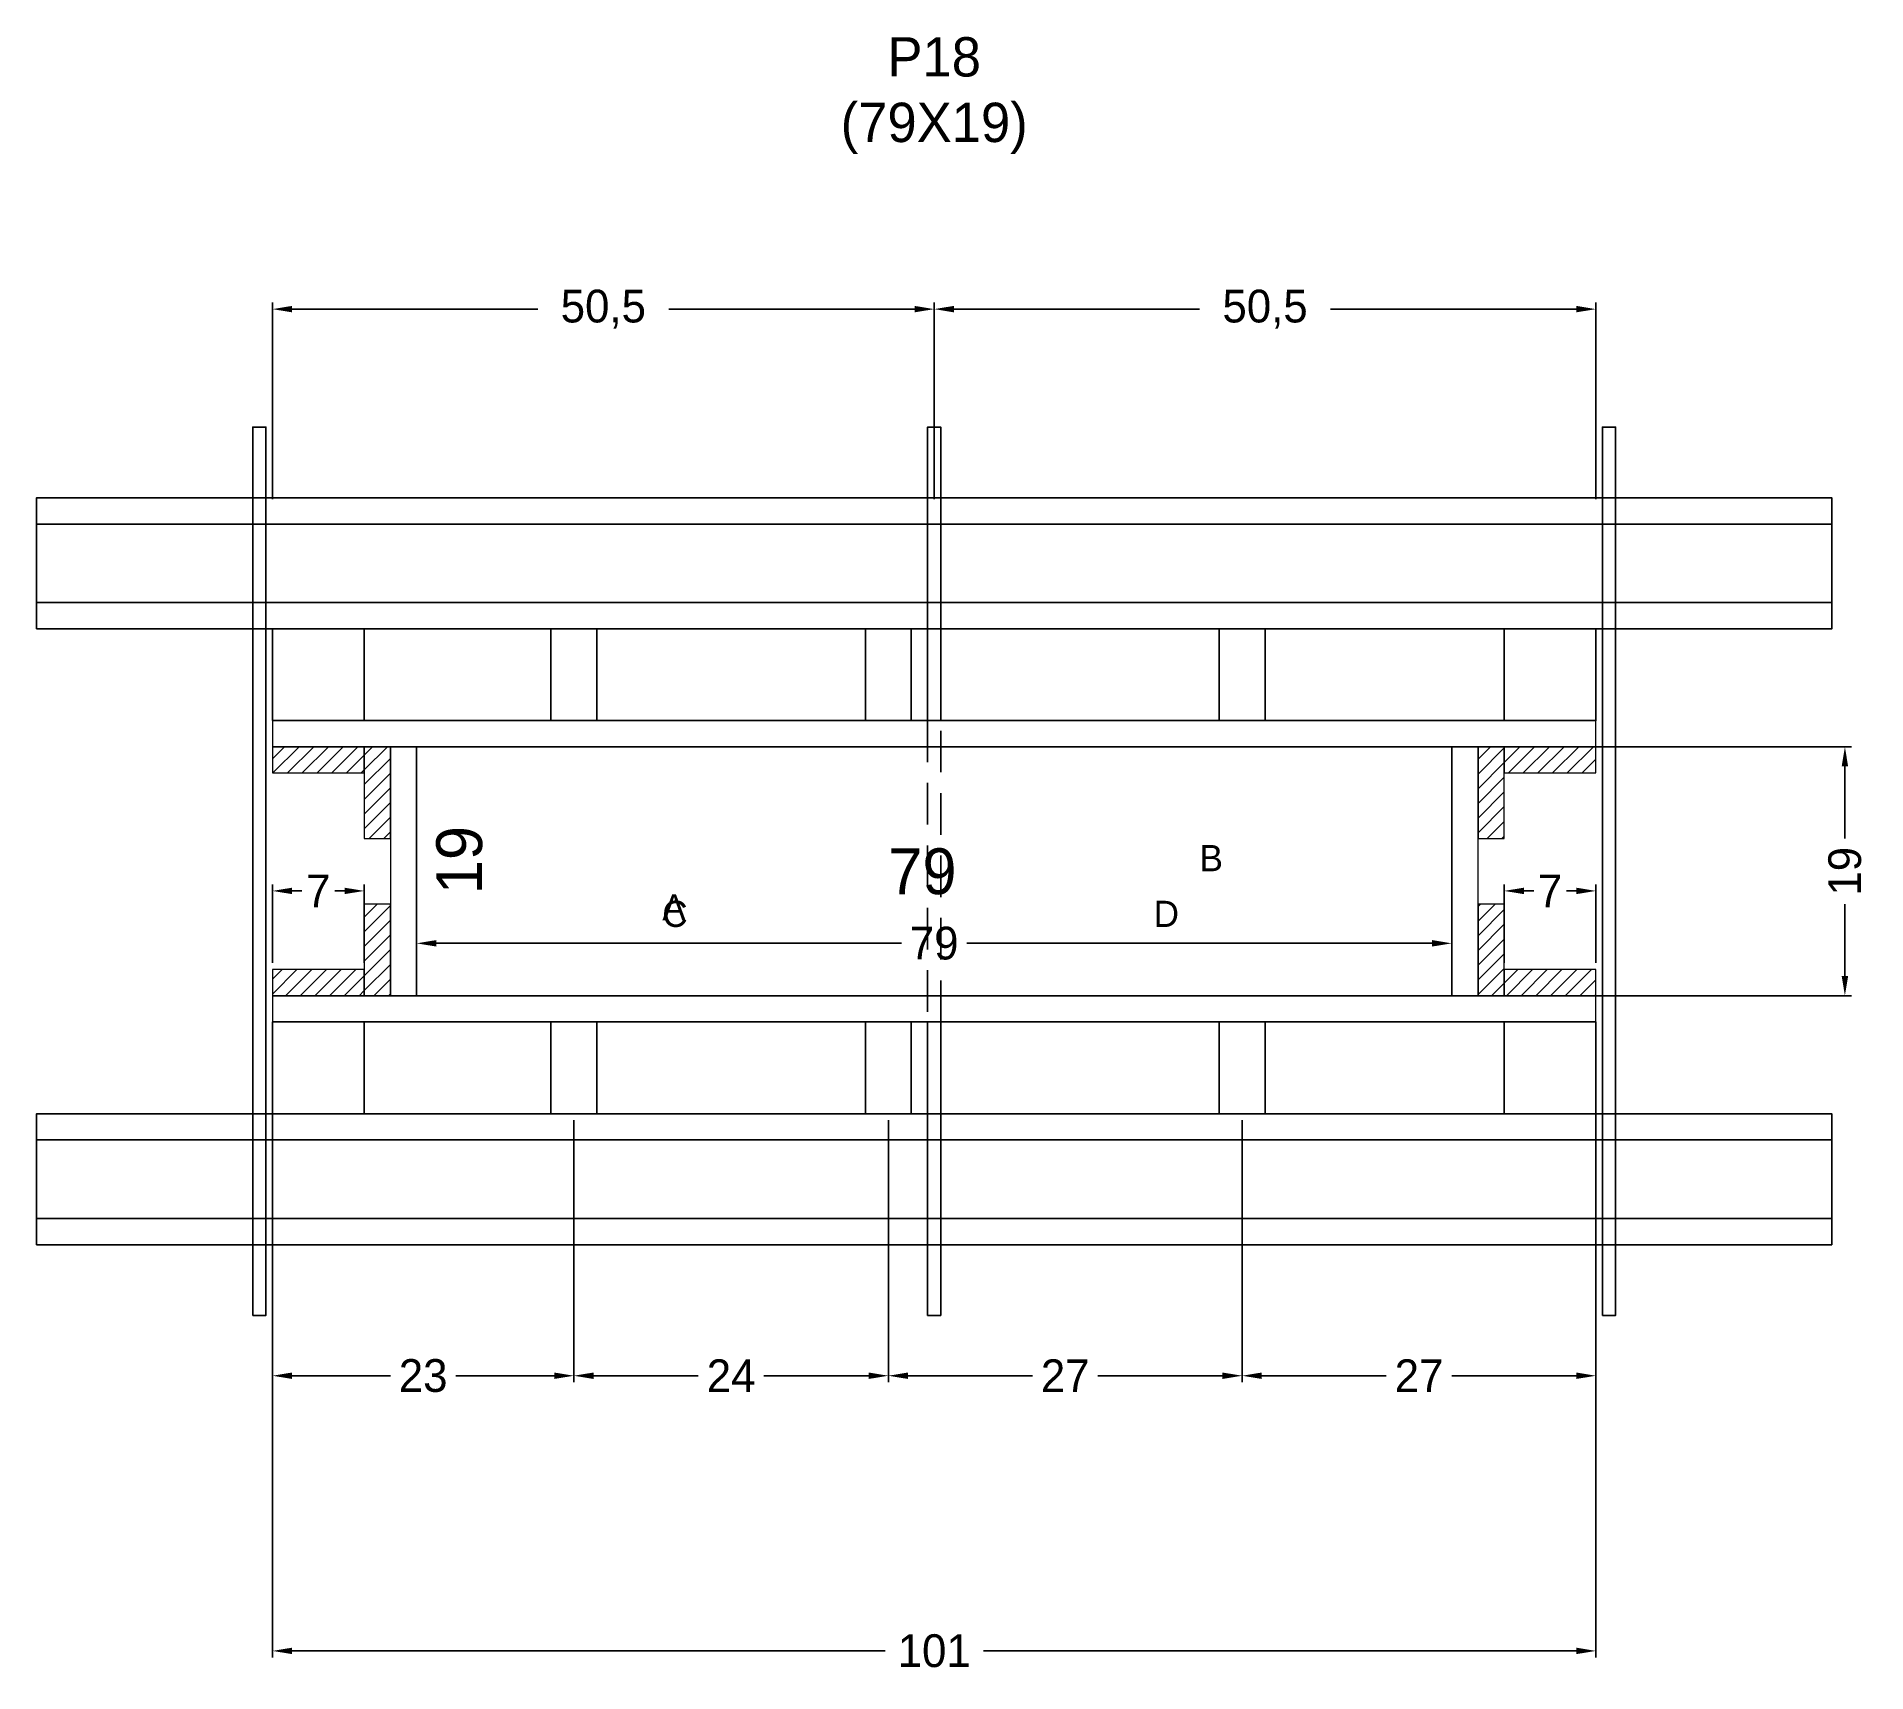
# Model space of a CAD drawing. Header units: centimetres. Extents: x -8500 to 4295, y -490 to 295.
# Drawn here: x -137 to 142.3, y 17.7 to 267.4 of the extents above; entities that cross this region are included whole.
import ezdxf

# ---------------------------------------------------------------- set-up
doc = ezdxf.new("R2010")
doc.units = ezdxf.units.CM
doc.linetypes.add('HIDDEN', pattern=[9.525, 6.35, -3.175])
for name, color, linetype in [('CHAPA', 140, 'Continuous'), ('COTA', 241, 'Continuous'), ('Hachura', 251, 'Continuous'), ('Madeira', 30, 'Continuous'), ('NOMENCLATURA', 7, 'Continuous'), ('Painéis', 200, 'Continuous'), ('Perfil Metálico', 150, 'Continuous'), ('SARRAFO', 251, 'Continuous'), ('TEXTO_GERAL', 7, 'Continuous')]:
    doc.layers.add(name, color=color, linetype=linetype)
doc.dimstyles.new('cotax2', dxfattribs={"dimtxt": 2.5, "dimasz": 1.5, "dimexe": 0.5, "dimexo": 0.5, "dimgap": 0.5, "dimtad": 1, "dimcen": 2.5, "dimazin": 3, "dimtfac": 1, "dimtmove": 0, "dimatfit": 3})
pattern_1 = [(45, (0, 0), (-1.122532, 1.122532), [])]

msp = doc.modelspace()

# ---------------------------------------------------------------- texts
at = {"layer": 'COTA'}
msp.add_text('19', height=7, rotation=90, dxfattribs=at).set_placement((-69, 136.5))
msp.add_text('79', height=7, dxfattribs=at).set_placement((-7, 136.5))
at = {"layer": 'NOMENCLATURA', "insert": (0, 249.5), "char_height": 6, "attachment_point": 8}
msp.add_mtext('P18\\P(79X19)', dxfattribs=at)
at = {"layer": 'TEXTO_GERAL'}
for s, p in [('B', (40.5, 140)), ('A', (-41.5, 132.5)), ('C', (-41.5, 131.5)), ('D', (33.5, 131.5))]:
    msp.add_text(s, height=4, dxfattribs=at).set_placement(p)

# ---------------------------------------------------------------- blocks, each defined once
blk = doc.blocks.new('_CLOSEDFILLED')
at = {"color": 0, "linetype": 'BYBLOCK'}
blk.add_solid([(-1, 0.164), (0, 0), (-1, -0.164)], dxfattribs=at)
blk = doc.blocks.new('*D32')
for p, q in [((-101, 116), (-101, 20)), ((101, 116), (101, 20)), ((-98, 21), (-7.5, 21)), ((7.5, 21), (98, 21))]:
    blk.add_line(p, q)
at = {"layer": 'Defpoints'}
for p in [(-101, 117), (101, 117), (-101, 21)]:
    blk.add_point(p, dxfattribs=at)
at = {"layer": 'COTA', "xscale": 3, "yscale": 3, "rotation": 180}
blk.add_blockref('_CLOSEDFILLED', (-101, 21), dxfattribs=at)
at = {"layer": 'COTA', "xscale": 3, "yscale": 3}
blk.add_blockref('_CLOSEDFILLED', (101, 21), dxfattribs=at)
at = {"layer": 'COTA', "insert": (0, 21), "char_height": 5, "attachment_point": 5}
blk.add_mtext('101', dxfattribs=at)
blk = doc.blocks.new('*D33')
for p, q in [((-101, 102), (-101, 62)), ((-55, 102), (-55, 62)), ((-98, 63), (-83, 63)), ((-73, 63), (-58, 63))]:
    blk.add_line(p, q)
at = {"layer": 'Defpoints'}
for p in [(-101, 103), (-55, 103), (-101, 63)]:
    blk.add_point(p, dxfattribs=at)
at = {"layer": 'COTA', "xscale": 3, "yscale": 3, "rotation": 180}
blk.add_blockref('_CLOSEDFILLED', (-101, 63), dxfattribs=at)
at = {"layer": 'COTA', "xscale": 3, "yscale": 3}
blk.add_blockref('_CLOSEDFILLED', (-55, 63), dxfattribs=at)
at = {"layer": 'COTA', "insert": (-78, 63), "char_height": 5, "attachment_point": 5}
blk.add_mtext('23', dxfattribs=at)
blk = doc.blocks.new('*D34')
for p, q in [((-55, 102), (-55, 62)), ((-7, 102), (-7, 62)), ((-52, 63), (-36, 63)), ((-26, 63), (-10, 63))]:
    blk.add_line(p, q)
at = {"layer": 'Defpoints'}
for p in [(-55, 103), (-7, 103), (-55, 63)]:
    blk.add_point(p, dxfattribs=at)
at = {"layer": 'COTA', "xscale": 3, "yscale": 3, "rotation": 180}
blk.add_blockref('_CLOSEDFILLED', (-55, 63), dxfattribs=at)
at = {"layer": 'COTA', "xscale": 3, "yscale": 3}
blk.add_blockref('_CLOSEDFILLED', (-7, 63), dxfattribs=at)
at = {"layer": 'COTA', "insert": (-31, 63), "char_height": 5, "attachment_point": 5}
blk.add_mtext('24', dxfattribs=at)
blk = doc.blocks.new('*D35')
for p, q in [((-7, 102), (-7, 62)), ((47, 102), (47, 62)), ((-4, 63), (15, 63)), ((25, 63), (44, 63))]:
    blk.add_line(p, q)
at = {"layer": 'Defpoints'}
for p in [(-7, 103), (47, 103), (-7, 63)]:
    blk.add_point(p, dxfattribs=at)
at = {"layer": 'COTA', "xscale": 3, "yscale": 3, "rotation": 180}
blk.add_blockref('_CLOSEDFILLED', (-7, 63), dxfattribs=at)
at = {"layer": 'COTA', "xscale": 3, "yscale": 3}
blk.add_blockref('_CLOSEDFILLED', (47, 63), dxfattribs=at)
at = {"layer": 'COTA', "insert": (20, 63), "char_height": 5, "attachment_point": 5}
blk.add_mtext('27', dxfattribs=at)
blk = doc.blocks.new('*D36')
for p, q in [((47, 102), (47, 62)), ((101, 102), (101, 62)), ((50, 63), (69, 63)), ((79, 63), (98, 63))]:
    blk.add_line(p, q)
at = {"layer": 'Defpoints'}
for p in [(47, 103), (101, 103), (47, 63)]:
    blk.add_point(p, dxfattribs=at)
at = {"layer": 'COTA', "xscale": 3, "yscale": 3, "rotation": 180}
blk.add_blockref('_CLOSEDFILLED', (47, 63), dxfattribs=at)
at = {"layer": 'COTA', "xscale": 3, "yscale": 3}
blk.add_blockref('_CLOSEDFILLED', (101, 63), dxfattribs=at)
at = {"layer": 'COTA', "insert": (74, 63), "char_height": 5, "attachment_point": 5}
blk.add_mtext('27', dxfattribs=at)
blk = doc.blocks.new('*D37')
for p, q in [((-79, 122), (-79, 130)), ((-76, 129), (-5, 129)), ((5, 129), (76, 129)), ((79, 122), (79, 130))]:
    blk.add_line(p, q)
at = {"layer": 'Defpoints'}
for p in [(-79, 129), (-79, 121), (79, 121)]:
    blk.add_point(p, dxfattribs=at)
at = {"layer": 'COTA', "xscale": 3, "yscale": 3, "rotation": 180}
blk.add_blockref('_CLOSEDFILLED', (-79, 129), dxfattribs=at)
at = {"layer": 'COTA', "xscale": 3, "yscale": 3}
blk.add_blockref('_CLOSEDFILLED', (79, 129), dxfattribs=at)
at = {"layer": 'COTA', "insert": (0, 129), "char_height": 5, "attachment_point": 5}
blk.add_mtext('79', dxfattribs=at)
blk = doc.blocks.new('*D38')
for p, q in [((80, 159), (140, 159)), ((139, 145), (139, 156)), ((139, 124), (139, 135)), ((80, 121), (140, 121))]:
    blk.add_line(p, q)
at = {"layer": 'Defpoints'}
for p in [(79, 159), (79, 121), (139, 121)]:
    blk.add_point(p, dxfattribs=at)
at = {"layer": 'COTA', "xscale": 3, "yscale": 3}
for p, rotation in [((139, 159), 90), ((139, 121), -90.00000000000001)]:
    blk.add_blockref('_CLOSEDFILLED', p, dxfattribs=dict(at, rotation=rotation))
at = {"layer": 'COTA', "insert": (139, 140), "char_height": 5, "attachment_point": 5, "rotation": 90}
blk.add_mtext('19', dxfattribs=at)
blk = doc.blocks.new('*D39')
for p, q in [((-101, 126), (-101, 138)), ((-98, 137), (-96.5, 137)), ((-91.5, 137), (-90, 137)), ((-87, 126), (-87, 138))]:
    blk.add_line(p, q)
at = {"layer": 'Defpoints'}
for p in [(-101, 137), (-101, 125), (-87, 125)]:
    blk.add_point(p, dxfattribs=at)
at = {"layer": 'COTA', "xscale": 3, "yscale": 3, "rotation": 180}
blk.add_blockref('_CLOSEDFILLED', (-101, 137), dxfattribs=at)
at = {"layer": 'COTA', "xscale": 3, "yscale": 3}
blk.add_blockref('_CLOSEDFILLED', (-87, 137), dxfattribs=at)
at = {"layer": 'COTA', "insert": (-94, 137), "char_height": 5, "attachment_point": 5}
blk.add_mtext('7', dxfattribs=at)
blk = doc.blocks.new('*D40')
for p, q in [((87, 126), (87, 138)), ((90, 137), (91.5, 137)), ((96.5, 137), (98, 137)), ((101, 126), (101, 138))]:
    blk.add_line(p, q)
at = {"layer": 'Defpoints'}
for p in [(87, 137), (87, 125), (101, 125)]:
    blk.add_point(p, dxfattribs=at)
at = {"layer": 'COTA', "xscale": 3, "yscale": 3, "rotation": 180}
blk.add_blockref('_CLOSEDFILLED', (87, 137), dxfattribs=at)
at = {"layer": 'COTA', "xscale": 3, "yscale": 3}
blk.add_blockref('_CLOSEDFILLED', (101, 137), dxfattribs=at)
at = {"layer": 'COTA', "insert": (94, 137), "char_height": 5, "attachment_point": 5}
blk.add_mtext('7', dxfattribs=at)
blk = doc.blocks.new('*D41')
for p, q in [((-101, 196.8), (-101, 226.8)), ((0, 196.8), (0, 226.8)), ((-98, 225.8), (-60.5, 225.8)), ((-40.5, 225.8), (-3, 225.8))]:
    blk.add_line(p, q)
at = {"layer": 'Defpoints'}
for p in [(-101, 225.8), (-101, 195.8), (0, 195.8)]:
    blk.add_point(p, dxfattribs=at)
at = {"layer": 'COTA', "xscale": 3, "yscale": 3, "rotation": 180}
blk.add_blockref('_CLOSEDFILLED', (-101, 225.8), dxfattribs=at)
at = {"layer": 'COTA', "xscale": 3, "yscale": 3}
blk.add_blockref('_CLOSEDFILLED', (0, 225.8), dxfattribs=at)
at = {"layer": 'COTA', "insert": (-50.5, 225.8), "char_height": 5, "attachment_point": 5}
blk.add_mtext('50,5', dxfattribs=at)
blk = doc.blocks.new('*D42')
for p, q in [((0, 196.8), (0, 226.8)), ((101, 196.8), (101, 226.8)), ((3, 225.8), (40.5, 225.8)), ((60.5, 225.8), (98, 225.8))]:
    blk.add_line(p, q)
at = {"layer": 'Defpoints'}
for p in [(0, 225.8), (0, 195.8), (101, 195.8)]:
    blk.add_point(p, dxfattribs=at)
at = {"layer": 'COTA', "xscale": 3, "yscale": 3, "rotation": 180}
blk.add_blockref('_CLOSEDFILLED', (0, 225.8), dxfattribs=at)
at = {"layer": 'COTA', "xscale": 3, "yscale": 3}
blk.add_blockref('_CLOSEDFILLED', (101, 225.8), dxfattribs=at)
at = {"layer": 'COTA', "insert": (50.5, 225.8), "char_height": 5, "attachment_point": 5}
blk.add_mtext('50,5', dxfattribs=at)

# ---------------------------------------------------------------- dimensions: what is measured, and where the dimension line sits
at = {"layer": 'COTA'}
for base, p1, p2, picture, middle in [((-101, 225.8), (-101, 195.8), (0, 195.8), '*D41', (-50.5, 225.8)), ((0, 225.8), (0, 195.8), (101, 195.8), '*D42', (50.5, 225.8)), ((-101, 137), (-101, 125), (-87, 125), '*D39', (-94, 137)), ((87, 137), (87, 125), (101, 125), '*D40', (94, 137)), ((-79, 129), (-79, 121), (79, 121), '*D37', (0, 129)), ((-101, 21), (-101, 117), (101, 117), '*D32', (0, 21))]:
    dim = msp.add_linear_dim(base=base, p1=p1, p2=p2, dimstyle='cotax2', dxfattribs=at)
    dim.commit()
    dim.dimension.update_dxf_attribs({"geometry": picture, "text_midpoint": middle})
dim = msp.add_linear_dim(base=(139, 121), p1=(79, 121), p2=(79, 159), angle=90, dimstyle='cotax2', dxfattribs=at)
dim.commit()
dim.dimension.update_dxf_attribs({"geometry": '*D38', "text_midpoint": (139, 140)})
for base, p1, p2, text, picture, middle in [((-101, 63), (-101, 103), (-55, 103), '23', '*D33', (-78, 63)), ((-55, 63), (-55, 103), (-7, 103), '24', '*D34', (-31, 63)), ((-7, 63), (-7, 103), (47, 103), '27', '*D35', (20, 63)), ((47, 63), (47, 103), (101, 103), '27', '*D36', (74, 63))]:
    dim = msp.add_linear_dim(base=base, p1=p1, p2=p2, text=text, dimstyle='cotax2', dxfattribs=at)
    dim.commit()
    dim.dimension.update_dxf_attribs({"geometry": picture, "text_midpoint": middle})

# ---------------------------------------------------------------- hatches: boundary and pattern name
at = {"layer": 'Hachura'}
h = msp.add_hatch(dxfattribs=at)
h.set_pattern_fill('ANSI31')
h.set_pattern_definition(pattern_1)
h.paths.add_polyline_path([(-101, 155), (-87, 155), (-87, 159), (-101, 159)])
h = msp.add_hatch(dxfattribs=at)
h.set_pattern_fill('ANSI31')
h.set_pattern_definition(pattern_1)
h.paths.add_polyline_path([(-87, 145), (-83, 145), (-83, 159), (-87, 159)])
h = msp.add_hatch(dxfattribs=at)
h.set_pattern_fill('ANSI31')
h.set_pattern_definition(pattern_1)
h.paths.add_polyline_path([(83, 145), (87, 145), (87, 159), (83, 159)])
h = msp.add_hatch(dxfattribs=at)
h.set_pattern_fill('ANSI31')
h.set_pattern_definition(pattern_1)
h.paths.add_polyline_path([(87, 155), (101, 155), (101, 159), (87, 159)])
h = msp.add_hatch(dxfattribs=at)
h.set_pattern_fill('ANSI31')
h.set_pattern_definition(pattern_1)
h.paths.add_polyline_path([(-87, 121), (-83, 121), (-83, 135), (-87, 135)])
h = msp.add_hatch(dxfattribs=at)
h.set_pattern_fill('ANSI31')
h.set_pattern_definition(pattern_1)
h.paths.add_polyline_path([(83, 121), (87, 121), (87, 135), (83, 135)])
h = msp.add_hatch(dxfattribs=at)
h.set_pattern_fill('ANSI31')
h.set_pattern_definition(pattern_1)
h.paths.add_polyline_path([(-101, 121), (-87, 121), (-87, 125), (-101, 125)])
h = msp.add_hatch(dxfattribs=at)
h.set_pattern_fill('ANSI31')
h.set_pattern_definition(pattern_1)
h.paths.add_polyline_path([(87, 121), (101, 121), (101, 125), (87, 125)])

# ---------------------------------------------------------------- linework, layer by layer
at = {"layer": 'CHAPA', "lineweight": 18}
for points in [[(-101, 159), (101, 159), (101, 163), (-101, 163)], [(-101, 159), (101, 159), (101, 163), (-101, 163)], [(-83, 121), (-79, 121), (-79, 159), (-83, 159)], [(-83, 121), (-79, 121), (-79, 159), (-83, 159)], [(79, 121), (83, 121), (83, 159), (79, 159)], [(79, 121), (83, 121), (83, 159), (79, 159)], [(-101, 117), (101, 117), (101, 121), (-101, 121)], [(-101, 117), (101, 117), (101, 121), (-101, 121)]]:
    msp.add_lwpolyline(points, close=True, dxfattribs=at)
at = {"layer": 'Hachura'}
for points in [[(-104, 72.2), (-102, 72.2), (-102, 207.8), (-104, 207.8)], [(-1, 163), (1, 163), (1, 207.8), (-1, 207.8)], [(102, 72.2), (104, 72.2), (104, 207.8), (102, 207.8)], [(-1, 72.2), (1, 72.2), (1, 117), (-1, 117)]]:
    msp.add_lwpolyline(points, close=True, dxfattribs=at)
at = {"layer": 'Hachura', "linetype": 'HIDDEN'}
msp.add_lwpolyline([(-1, 117), (1, 117), (1, 163), (-1, 163)], close=True, dxfattribs=at)
at = {"layer": 'Madeira', "color": 126}
for points in [[(-101, 163), (101, 163), (101, 177), (-101, 177)], [(-101, 163), (-87, 163), (-87, 177), (-101, 177)], [(-58.5, 163), (-51.5, 163), (-51.5, 177), (-58.5, 177)], [(-10.5, 163), (-3.5, 163), (-3.5, 177), (-10.5, 177)], [(43.5, 163), (50.5, 163), (50.5, 177), (43.5, 177)], [(87, 163), (101, 163), (101, 177), (87, 177)], [(-101, 103), (101, 103), (101, 117), (-101, 117)], [(-101, 103), (-87, 103), (-87, 117), (-101, 117)], [(-58.5, 103), (-51.5, 103), (-51.5, 117), (-58.5, 117)], [(-10.5, 103), (-3.5, 103), (-3.5, 117), (-10.5, 117)], [(43.5, 103), (50.5, 103), (50.5, 117), (43.5, 117)], [(87, 103), (101, 103), (101, 117), (87, 117)]]:
    msp.add_lwpolyline(points, close=True, dxfattribs=at)
at = {"layer": 'Painéis'}
msp.add_lwpolyline([(-79, 121), (79, 121), (79, 159), (-79, 159)], close=True, dxfattribs=at)
at = {"layer": 'Perfil Metálico', "color": 224}
for points in [[(-137, 177), (137, 177), (137, 197), (-137, 197)], [(-137, 181), (137, 181), (137, 193), (-137, 193)], [(-137, 83), (137, 83), (137, 103), (-137, 103)], [(-137, 87), (137, 87), (137, 99), (-137, 99)]]:
    msp.add_lwpolyline(points, close=True, dxfattribs=at)
at = {"layer": 'SARRAFO', "color": 251, "lineweight": 13}
for points in [[(-101, 155), (-87, 155), (-87, 159), (-101, 159)], [(-87, 145), (-83, 145), (-83, 159), (-87, 159)], [(83, 145), (87, 145), (87, 159), (83, 159)], [(87, 155), (101, 155), (101, 159), (87, 159)], [(-87, 121), (-83, 121), (-83, 135), (-87, 135)], [(83, 121), (87, 121), (87, 135), (83, 135)], [(-101, 121), (-87, 121), (-87, 125), (-101, 125)], [(87, 121), (101, 121), (101, 125), (87, 125)]]:
    msp.add_lwpolyline(points, close=True, dxfattribs=at)

msp.set_redraw_order([(e.dxf.handle, doc.entitydb.next_handle()) for e in msp.query("TEXT MTEXT ATTDEF DIMENSION ARC_DIMENSION")])  # texts and dimensions are drawn at this point

doc.saveas('drawing.dxf')
